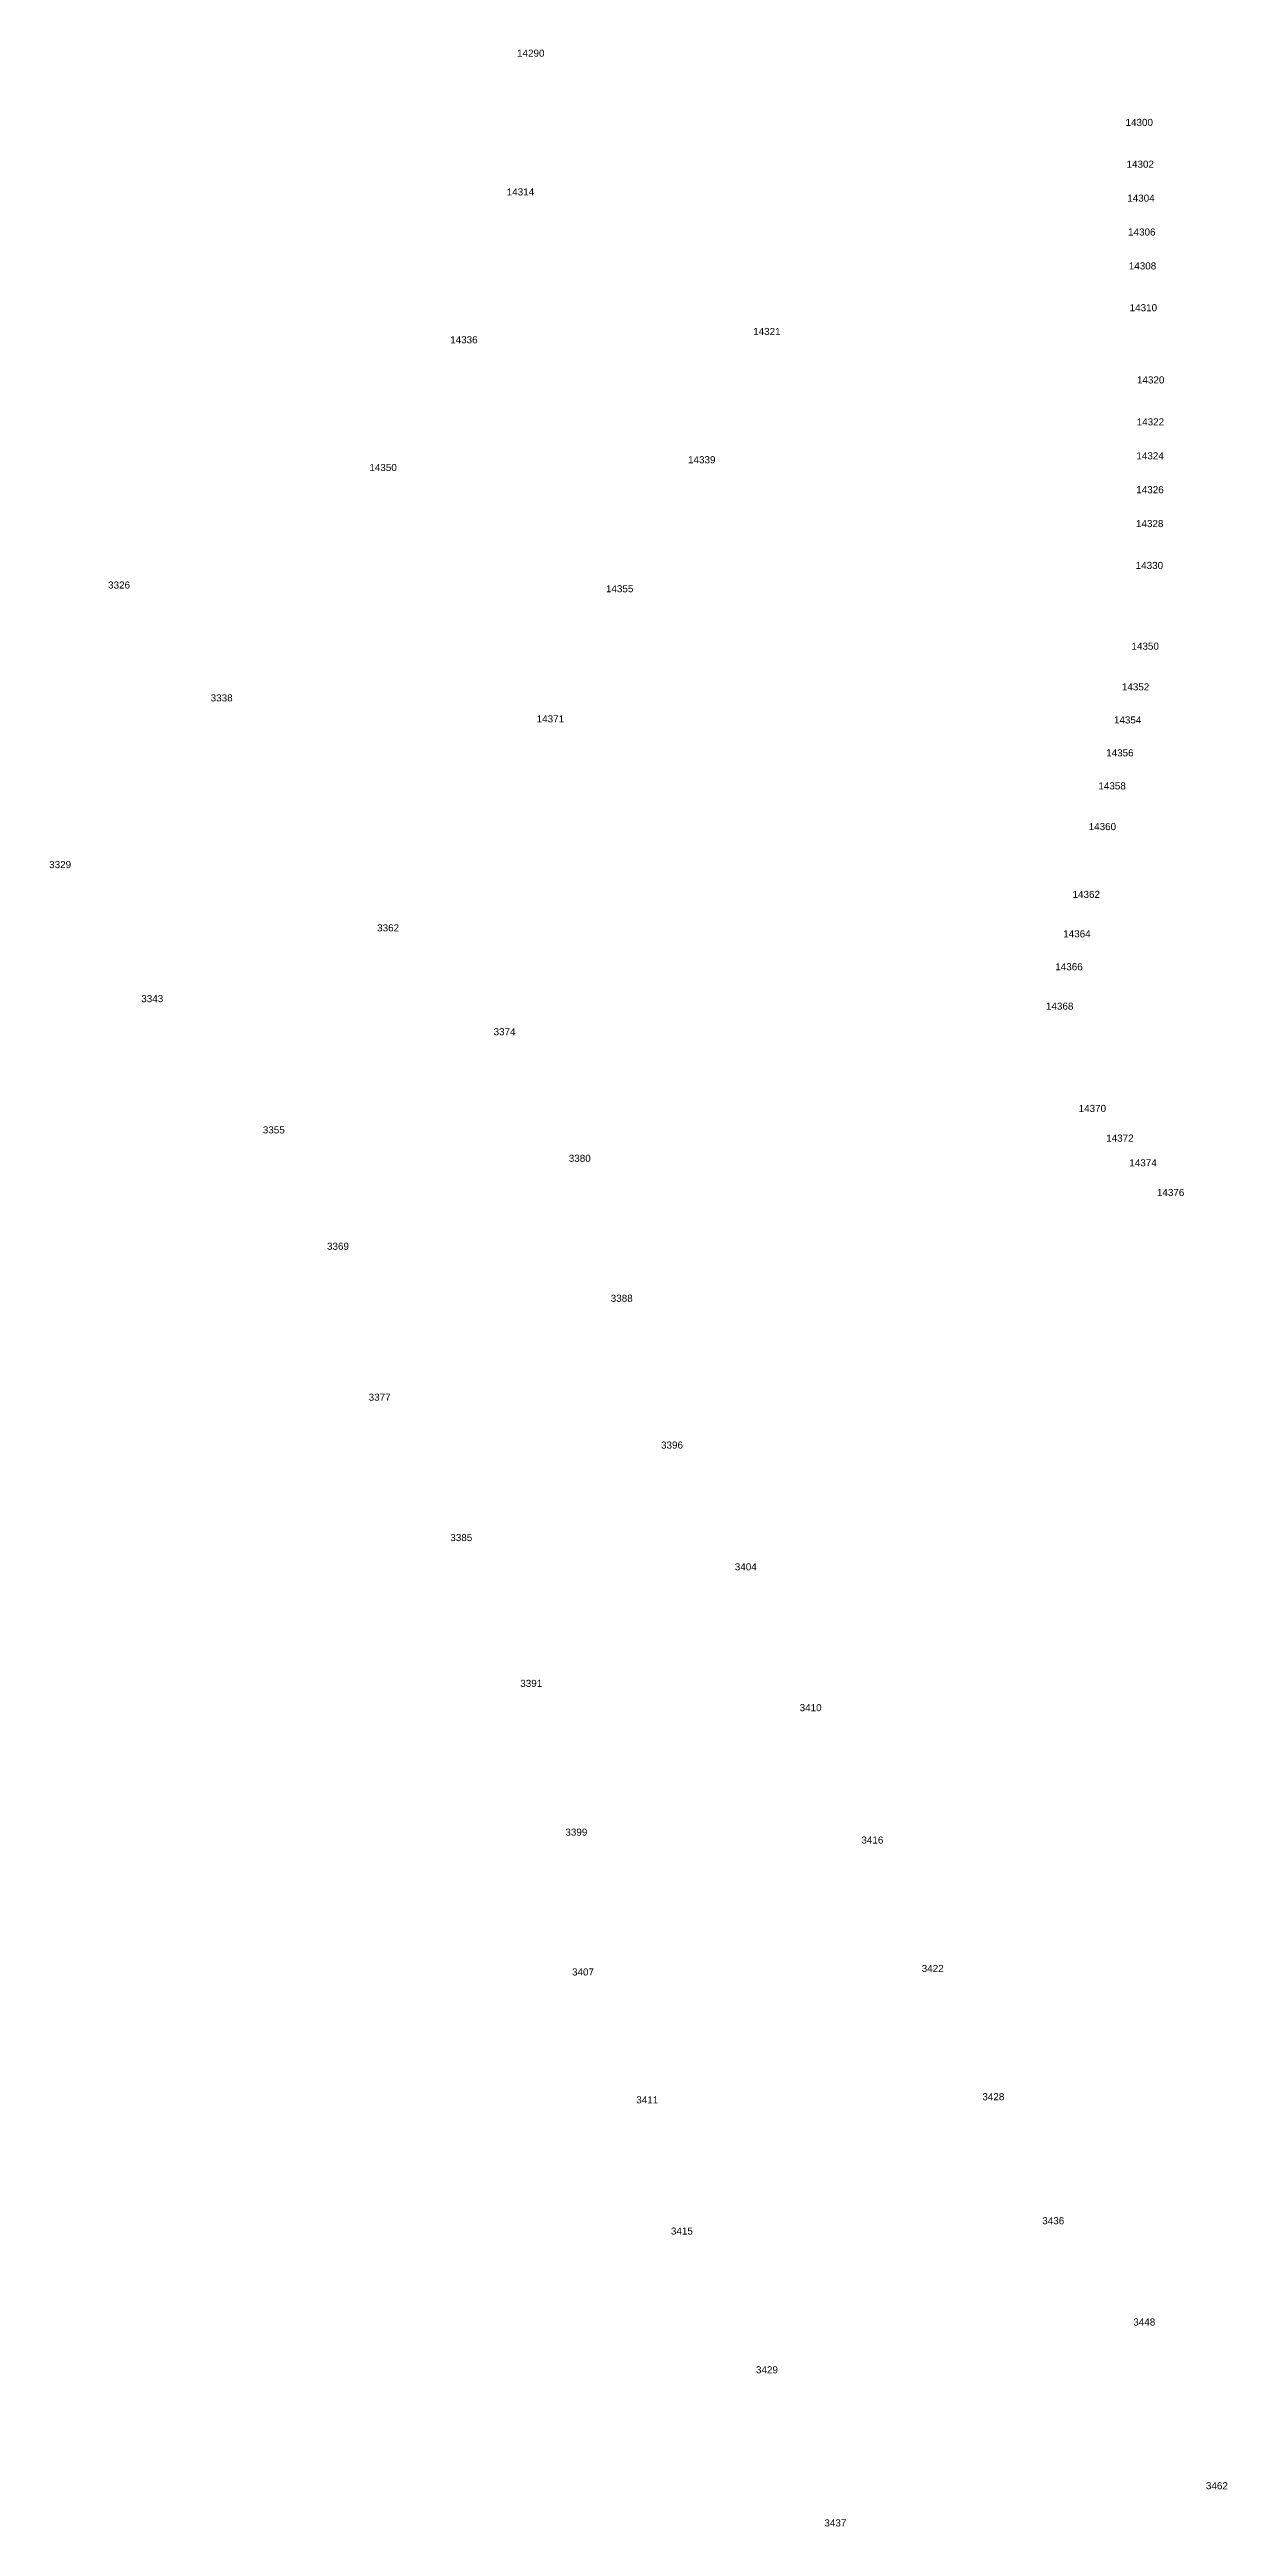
# Model space of a CAD drawing. Header units: feet. Extents: x 865220 to 2781189, y -2240498 to 970979.
# Drawn here: x 2766765 to 2767598, y 962035 to 963788 of the extents above; entities that cross this region are included whole.
import ezdxf

# ---------------------------------------------------------------- set-up
doc = ezdxf.new("R2010")
doc.units = ezdxf.units.FT
doc.header["$LTSCALE"] = 0.015
doc.header["$MEASUREMENT"] = 0
doc.layers.add('NOTES', color=7, linetype='Continuous')
doc.layers.add('Scott County Addresses', color=7, linetype='Continuous')
doc.styles.add('Dimensions 100', font='arial.ttf')

# ---------------------------------------------------------------- blocks, each defined once
blk = doc.blocks.new('ACMAP_ANN_TEMPLATE_Scott County Address')
at = {"layer": 'Scott County Addresses', "style": 'Dimensions 100'}
blk.add_attdef('ScottCountyAddress', (0, 0), '', height=50, dxfattribs=at)

msp = doc.modelspace()

# ---------------------------------------------------------------- hatches: boundary and pattern name
at = {"layer": 'NOTES', "lineweight": 5, "ltscale": 50}
h = msp.add_hatch(dxfattribs=at)
h.set_pattern_fill('ANSI31', color=1, scale=200)
h.set_pattern_definition([(45, (-77373.197, -38338.257), (-17.67766953, 17.67766953), [])])
edge = h.paths.add_edge_path()
edge.add_arc((-36684104.4, 974184.5), 39453460.3, 359.97783818, 359.97815546)
edge.add_line((2769353.1, 959142.5), (2769353.1, 959142.5))
edge.add_line((2769353.1, 959142.5), (2769353.2, 959362.5))
edge.add_line((2769353.2, 959362.5), (2770280.2, 959367.3))
edge.add_line((2770280.2, 959367.3), (2770301.1, 958927.5))
edge.add_line((2770301.1, 958927.5), (2770012.9, 958926))
edge.add_line((2770012.9, 958926), (2769897.9, 958925.4))
edge.add_line((2769897.9, 958925.4), (2769552.9, 958923.9))
edge.add_line((2769552.9, 958923.9), (2769353, 958924.1))

# ---------------------------------------------------------------- block references
at = {"layer": 'Scott County Addresses', "lineweight": 5, "xscale": 0.1, "yscale": 0.1, "zscale": 0.1}
for p, values in [((2767095.7, 963783), {'ScottCountyAddress': '14290'}), ((2767526.3, 963734), {'ScottCountyAddress': '14300'}), ((2767527, 963704.4), {'ScottCountyAddress': '14302'}), ((2767088.4, 963684.8), {'ScottCountyAddress': '14314'}), ((2767527.5, 963680.4), {'ScottCountyAddress': '14304'}), ((2767528.1, 963656.4), {'ScottCountyAddress': '14306'}), ((2767528.6, 963632.4), {'ScottCountyAddress': '14308'}), ((2767529.2, 963602.8), {'ScottCountyAddress': '14310'}), ((2767048.4, 963580.1), {'ScottCountyAddress': '14336'}), ((2767262.8, 963586), {'ScottCountyAddress': '14321'}), ((2767534.4, 963551.7), {'ScottCountyAddress': '14320'}), ((2767534.2, 963522), {'ScottCountyAddress': '14322'}), ((2766991.2, 963489.7), {'ScottCountyAddress': '14350'}), ((2767216.7, 963495.2), {'ScottCountyAddress': '14339'}), ((2767534, 963498), {'ScottCountyAddress': '14324'}), ((2767533.9, 963474), {'ScottCountyAddress': '14326'}), ((2767533.7, 963450), {'ScottCountyAddress': '14328'}), ((2767533.5, 963420.4), {'ScottCountyAddress': '14330'}), ((2766806.3, 963406.5), {'ScottCountyAddress': '3326'}), ((2767158.6, 963403.9), {'ScottCountyAddress': '14355'}), ((2767530.5, 963363.2), {'ScottCountyAddress': '14350'}), ((2766878.9, 963326.6), {'ScottCountyAddress': '3338'}), ((2767523.7, 963334.4), {'ScottCountyAddress': '14352'}), ((2767109.6, 963311.8), {'ScottCountyAddress': '14371'}), ((2767518.1, 963311), {'ScottCountyAddress': '14354'}), ((2767512.6, 963287.7), {'ScottCountyAddress': '14356'}), ((2767507.1, 963264.3), {'ScottCountyAddress': '14358'}), ((2767500.2, 963235.5), {'ScottCountyAddress': '14360'}), ((2766764.6, 963208.6), {'ScottCountyAddress': '3329'}), ((2767488.8, 963187.5), {'ScottCountyAddress': '14362'}), ((2766996.7, 963163.8), {'ScottCountyAddress': '3362'}), ((2767482.2, 963159.6), {'ScottCountyAddress': '14364'}), ((2767476.6, 963136.3), {'ScottCountyAddress': '14366'}), ((2766829.8, 963113.7), {'ScottCountyAddress': '3343'}), ((2767470, 963108.4), {'ScottCountyAddress': '14368'}), ((2767079.1, 963090.3), {'ScottCountyAddress': '3374'}), ((2767493.1, 963036), {'ScottCountyAddress': '14370'}), ((2766915.8, 963020.8), {'ScottCountyAddress': '3355'}), ((2767512.6, 963015), {'ScottCountyAddress': '14372'}), ((2767132.3, 963000.7), {'ScottCountyAddress': '3380'}), ((2767529, 962997.5), {'ScottCountyAddress': '14374'}), ((2767548.5, 962976.5), {'ScottCountyAddress': '14376'}), ((2766961.2, 962938.4), {'ScottCountyAddress': '3369'}), ((2767162, 962901.6), {'ScottCountyAddress': '3388'}), ((2766990.7, 962831.6), {'ScottCountyAddress': '3377'}), ((2767197.6, 962797.7), {'ScottCountyAddress': '3396'}), ((2767048.5, 962732.2), {'ScottCountyAddress': '3385'}), ((2767249.8, 962711.5), {'ScottCountyAddress': '3404'}), ((2767098, 962629), {'ScottCountyAddress': '3391'}), ((2767295.7, 962611.8), {'ScottCountyAddress': '3410'}), ((2767129.9, 962523.7), {'ScottCountyAddress': '3399'}), ((2767339.4, 962518.1), {'ScottCountyAddress': '3416'}), ((2767134.6, 962424.7), {'ScottCountyAddress': '3407'}), ((2767382.1, 962427.2), {'ScottCountyAddress': '3422'}), ((2767180.1, 962334.2), {'ScottCountyAddress': '3411'}), ((2767425, 962336.4), {'ScottCountyAddress': '3428'}), ((2767204.6, 962241.3), {'ScottCountyAddress': '3415'}), ((2767467.4, 962248.6), {'ScottCountyAddress': '3436'}), ((2767531.8, 962176.9), {'ScottCountyAddress': '3448'}), ((2767264.8, 962143.1), {'ScottCountyAddress': '3429'}), ((2767583.2, 962061), {'ScottCountyAddress': '3462'}), ((2767313.2, 962034.7), {'ScottCountyAddress': '3437'})]:
    msp.add_blockref('ACMAP_ANN_TEMPLATE_Scott County Address', p, dxfattribs=at).add_auto_attribs(values)

doc.saveas('drawing.dxf')
